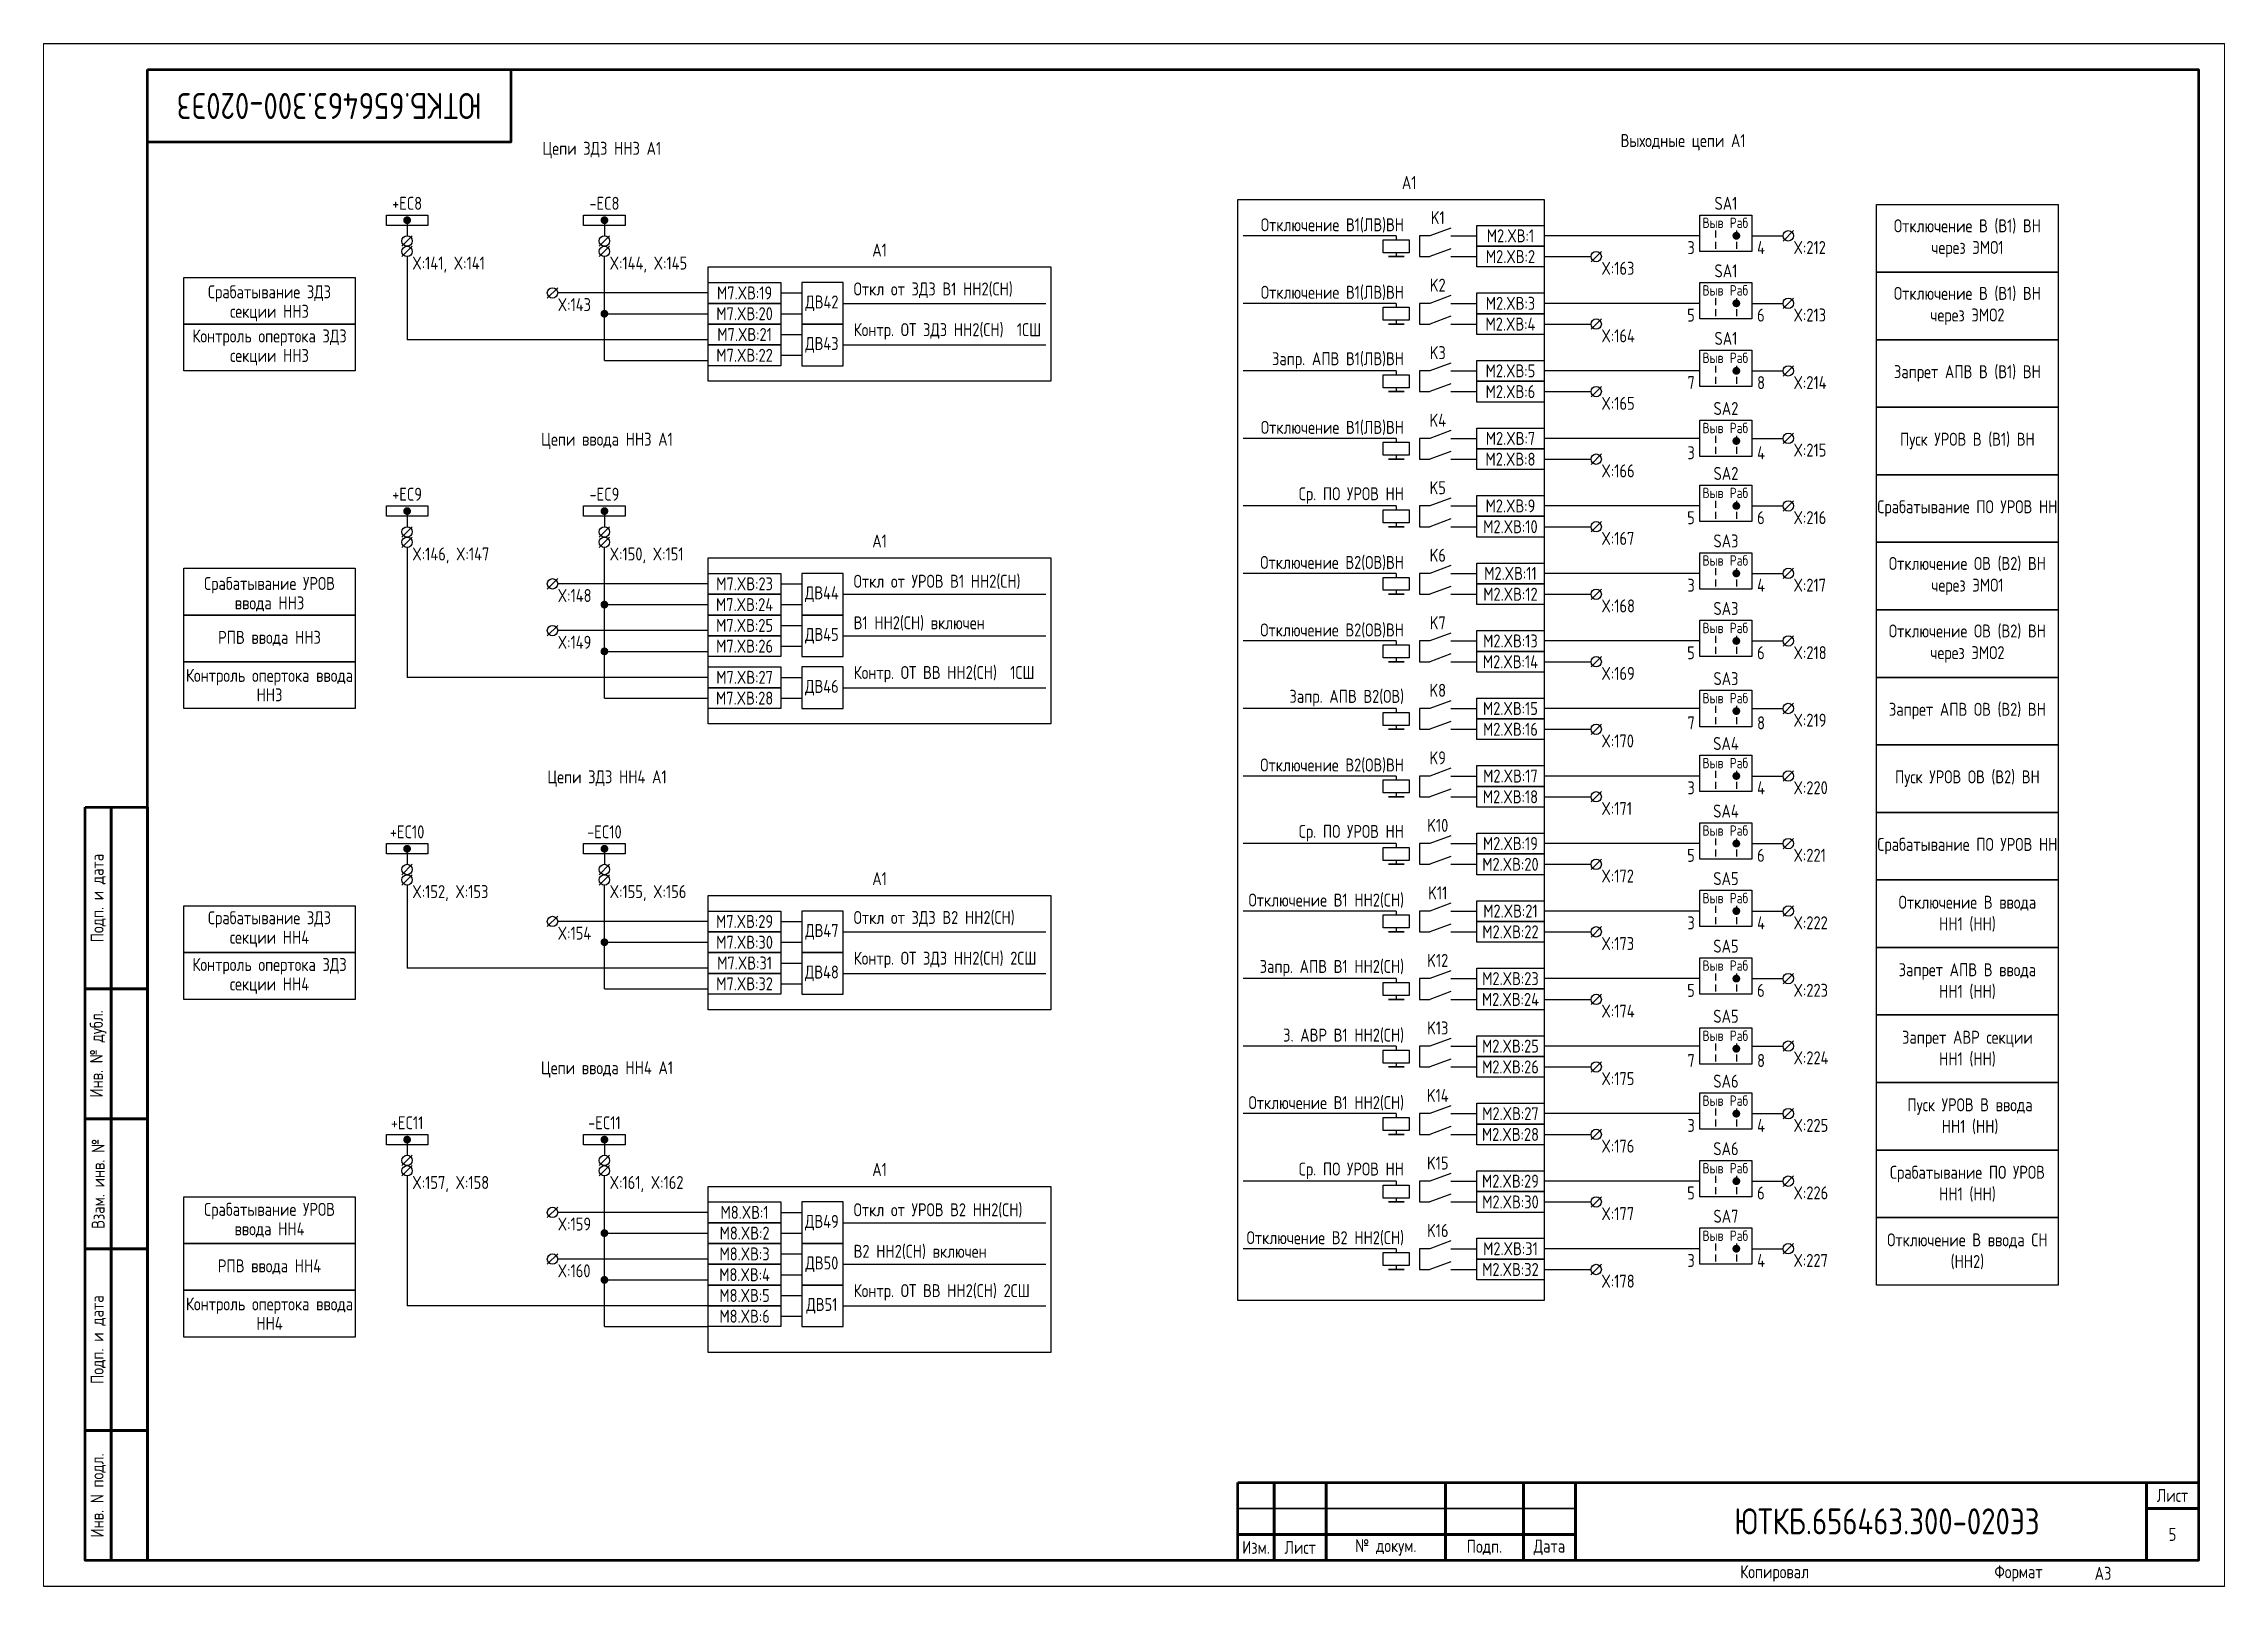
# Paper-space layout 'Лист5' of a CAD drawing. Header units: millimetres, sheet in inches. Extents: x 124.9 to 148.5, y 96.7 to 113.3.
# The model-space entities are those that its viewports show. They can reach past a viewport. Long polylines and large blocks are cut down to what shows.
import ezdxf

# ---------------------------------------------------------------- set-up
doc = ezdxf.new("R2010")
doc.units = ezdxf.units.MM
doc.styles.add('Gost_type_A', font='GOST_A.TTF')

psp = doc.layouts.new('Лист5')

msp = doc.modelspace()

# ---------------------------------------------------------------- texts
at = {"insert": (1735, 285), "char_height": 5, "width": 70, "attachment_point": 5, "rotation": 180, "style": 'Gost_type_A'}
msp.add_mtext('ЮТКБ.656463.300-020Э3', dxfattribs=at)
at = {"lineweight": 25, "insert": (1787.5, 276.5), "char_height": 2.5, "width": 145, "attachment_point": 5, "line_spacing_factor": 0.9, "style": 'Gost_type_A'}
msp.add_mtext('Цепи ЗДЗ НН3 А1', dxfattribs=at)
at = {"char_height": 2.5, "line_spacing_factor": 0.9, "style": 'Gost_type_A'}
for s, insert, width, attachment_point in [('Выходные цепи А1', (1995.75, 278), 197.5, 5), ('A1', (1943, 269), 66, 8), ('A1', (1841, 256), 66, 8), ('X:212', (2017.01, 259), 8, 1), ('X:141, X:141', (1751, 256), 16, 1), ('X:144, X:145', (1789, 256), 16, 1), ('X:163', (1980.01, 255), 8, 1), ('Срабатывание ЗДЗ секции НН3', (1723.5, 247), 33, 5), ('X:143', (1779, 248), 8, 1), ('X:213', (2017.01, 246), 8, 1), ('Контроль опертока ЗДЗ секции НН3', (1723.5, 238.5), 33, 5), ('X:164', (1980.01, 242), 8, 1), ('X:214', (2017.01, 233), 8, 1), ('X:165', (1980.01, 229), 8, 1), ('Цепи ввода НН3 А1', (1788.5, 220.5), 145, 5), ('X:215', (2017.01, 220), 8, 1), ('X:166', (1980.01, 216), 8, 1), ('X:216', (2017.01, 207), 8, 1), ('A1', (1841, 200), 66, 8), ('X:167', (1980.01, 203), 8, 1), ('X:146, X:147', (1751, 200), 16, 1), ('X:150, X:151', (1789, 200), 16, 1), ('Срабатывание УРОВ ввода НН3', (1723.5, 191), 33, 5), ('X:217', (2017.01, 194), 8, 1), ('X:148', (1779, 192), 8, 1), ('X:168', (1980.01, 190), 8, 1), ('РПВ ввода НН3', (1723.5, 182.5), 33, 5), ('X:149', (1779, 183), 8, 1), ('X:218', (2017.01, 181), 8, 1), ('Контроль опертока ввода НН3', (1723.5, 173.5), 33, 5), ('X:169', (1980.01, 177), 8, 1), ('X:219', (2017.01, 168), 8, 1), ('X:170', (1980.01, 164), 8, 1), ('Цепи ЗДЗ НН4 А1', (1788.5, 155.5), 145, 5), ('X:220', (2017.01, 155), 8, 1), ('X:171', (1980.01, 151), 8, 1), ('X:221', (2017.01, 142), 8, 1), ('X:152, X:153', (1751, 135), 16, 1), ('X:155, X:156', (1789, 135), 16, 1), ('A1', (1841, 135), 66, 8), ('X:172', (1980.01, 138), 8, 1), ('Срабатывание ЗДЗ секции НН4', (1723.5, 126.5), 33, 5), ('X:154', (1779, 127), 8, 1), ('X:222', (2017.01, 129), 8, 1), ('X:173', (1980.01, 125), 8, 1), ('Контроль опертока ЗДЗ секции НН4', (1723.5, 117.5), 33, 5), ('X:223', (2017.01, 116), 8, 1), ('X:174', (1980.01, 112), 8, 1), ('Цепи ввода НН4 А1', (1788.5, 99.5), 145, 5), ('X:224', (2017.01, 103), 8, 1), ('X:175', (1980.01, 99), 8, 1), ('X:225', (2017.01, 90), 8, 1), ('X:176', (1980.01, 86), 8, 1), ('A1', (1841, 79), 66, 8), ('X:157, X:158', (1751, 79), 16, 1), ('X:161, X:162', (1789, 79), 16, 1), ('X:226', (2017.01, 77), 8, 1), ('Срабатывание УРОВ ввода НН4', (1723.5, 70.5), 33, 5), ('X:177', (1980.01, 73), 8, 1), ('X:159', (1779, 71), 8, 1), ('X:227', (2017, 64), 8, 1), ('РПВ ввода НН4', (1723.5, 61.5), 33, 5), ('X:160', (1779, 62), 8, 1), ('X:178', (1980, 60), 8, 1), ('Контроль опертока ввода НН4', (1723.5, 52.5), 33, 5)]:
    msp.add_mtext(s, dxfattribs=dict(at, insert=insert, width=width, attachment_point=attachment_point))
at = {"style": 'Gost_type_A'}
for s, insert, char_height, width, attachment_point in [('+EC8', (1750, 265), 2.5, 10, 8), ('-EC8', (1788, 265), 2.5, 10, 8), ('K1', (1948.5, 263.5), 2.5, 5, 5), ('SA1', (2004, 265), 2.5, 10, 8), ('Отключение В1(ЛВ)ВН', (1942, 262), 2.5, 31.0015, 6), ('M2.XВ:1', (1962.5, 260), 2.5, 13, 5), ('Выв', (2001.5, 262.5), 2, 5, 5), ('Раб', (2006.5, 262.5), 2, 5, 5), ('Отключение В (В1) ВН\\Pчерез ЭМО1', (2050.5, 259.5), 2.5, 34.9988, 5), ('M2.XВ:2', (1962.5, 256), 2.5, 13, 5), ('3', (1998, 258.98), 2.5, 5, 3), ('4', (2010, 258.98), 2.5, 5, 1), ('SA1', (2004, 252), 2.5, 10, 8), ('M7.XВ:19', (1815, 249), 2.5, 14, 5), ('ДВ42', (1829.88, 247), 2.5, 7.7588, 5), ('Откл от ЗДЗ В1 НН2(СН)', (1836, 248), 2.5, 31.6806, 7), ('Отключение В1(ЛВ)ВН', (1942, 249), 2.5, 31.0015, 6), ('K2', (1948.5, 250.5), 2.5, 5, 5), ('M2.XВ:3', (1962.5, 247), 2.5, 13, 5), ('Выв', (2001.5, 249.5), 2, 5, 5), ('Раб', (2006.5, 249.5), 2, 5, 5), ('Отключение В (В1) ВН\\Pчерез ЭМО2', (2050.5, 246.5), 2.5, 34.9988, 5), ('M7.XВ:20', (1815, 245), 2.5, 14, 5), ('M2.XВ:4', (1962.5, 243), 2.5, 13, 5), ('5', (1998, 245.98), 2.5, 5, 3), ('6', (2010, 245.98), 2.5, 5, 1), ('M7.XВ:21', (1815, 241), 2.5, 14, 5), ('ДВ43', (1829.88, 239), 2.5, 7.7588, 5), ('Контр. ОТ ЗДЗ НН2(СН)  1СШ', (1836, 240), 2.5, 37.6302, 7), ('SA1', (2004, 239), 2.5, 10, 8), ('M7.XВ:22', (1815, 237), 2.5, 14, 5), ('Запр. АПВ В1(ЛВ)ВН', (1942, 236), 2.5, 31.0015, 6), ('K3', (1948.5, 237.5), 2.5, 5, 5), ('M2.XВ:5', (1962.5, 234), 2.5, 13, 5), ('Выв', (2001.5, 236.5), 2, 5, 5), ('Раб', (2006.5, 236.5), 2, 5, 5), ('Запрет АПВ В (В1) ВН', (2050.5, 233.5), 2.5, 34.9988, 5), ('M2.XВ:6', (1962.5, 230), 2.5, 13, 5), ('7', (1998, 232.98), 2.5, 5, 3), ('8', (2010, 232.98), 2.5, 5, 1), ('SA2', (2004, 225.5), 2.5, 10, 8), ('    Отключение В1(ЛВ)ВН', (1942, 223), 2.5, 31.0015, 6), ('K4', (1948.5, 224.5), 2.5, 5, 5), ('Выв', (2001.5, 223), 2, 5, 5), ('Раб', (2006.5, 223), 2, 5, 5), ('M2.XВ:7', (1962.5, 221), 2.5, 13, 5), ('3', (1998, 219.48), 2.5, 5, 3), ('4', (2010, 219.48), 2.5, 5, 1), ('Пуск УРОВ В (В1) ВН', (2050.5, 220.5), 2.5, 34.9988, 5), ('M2.XВ:8', (1962.5, 217), 2.5, 13, 5), ('SA2', (2004, 213), 2.5, 10, 8), ('+EC9', (1750, 209), 2.5, 10, 8), ('-EC9', (1788, 209), 2.5, 10, 8), ('  Ср. ПО УРОВ НН', (1942, 210), 2.5, 31.0015, 6), ('K5', (1948.5, 211.5), 2.5, 5, 5), ('Выв', (2001.5, 210.5), 2, 5, 5), ('Раб', (2006.5, 210.5), 2, 5, 5), ('M2.XВ:9', (1962.5, 208), 2.5, 13, 5), ('5', (1998, 206.98), 2.5, 5, 3), ('6', (2010, 206.98), 2.5, 5, 1), ('\\pxsm1;{\\C0;Срабатывание ПО УРОВ НН}', (2050.5, 207.5), 2.5, 34.9988, 5), ('M2.XВ:10', (1962.5, 204), 2.5, 13, 5), ('SA3', (2004, 200), 2.5, 10, 8), ('Отключение В2(ОВ)ВН    ', (1942, 197), 2.5, 31.0015, 6), ('K6', (1948.5, 198.5), 2.5, 5, 5), ('Выв', (2001.5, 197.5), 2, 5, 5), ('Раб', (2006.5, 197.5), 2, 5, 5), ('Отключение ОВ (В2) ВН\\Pчерез ЭМО1', (2050.5, 194.5), 2.5, 34.9988, 5), ('M7.XВ:23', (1815, 193), 2.5, 14, 5), ('Откл от УРОВ В1 НН2(СН)', (1836, 192), 2.5, 32.7383, 7), ('M2.XВ:11', (1962.5, 195), 2.5, 13, 5), ('3', (1998, 193.98), 2.5, 5, 3), ('4', (2010, 193.98), 2.5, 5, 1), ('M7.XВ:24', (1815, 189), 2.5, 14, 5), ('ДВ44', (1829.88, 191), 2.5, 7.7588, 5), ('M2.XВ:12', (1962.5, 191), 2.5, 13, 5), ('SA3', (2004, 187), 2.5, 10, 8), ('M7.XВ:25', (1815, 185), 2.5, 14, 5), ('В1 НН2(СН) включен', (1836, 184), 2.5, 27.8465, 7), ('Отключение В2(ОВ)ВН', (1942, 184), 2.5, 31.0015, 6), ('K7', (1948.5, 185.5), 2.5, 5, 5), ('Выв', (2001.5, 184.5), 2, 5, 5), ('Раб', (2006.5, 184.5), 2, 5, 5), ('Отключение ОВ (В2) ВН\\Pчерез ЭМО2', (2050.5, 181.5), 2.5, 34.9988, 5), ('M7.XВ:26', (1815, 181), 2.5, 14, 5), ('ДВ45', (1829.88, 183), 2.5, 7.7588, 5), ('M2.XВ:13', (1962.5, 182), 2.5, 13, 5), ('5', (1998, 180.98), 2.5, 5, 3), ('6', (2010, 180.98), 2.5, 5, 1), ('Контр. ОТ ВВ НН2(СН)  1СШ', (1836, 174), 2.5, 33.6829, 7), ('M2.XВ:14', (1962.5, 178), 2.5, 13, 5), ('M7.XВ:28', (1815, 171), 2.5, 14, 5), ('M7.XВ:27', (1815, 175), 2.5, 14, 5), ('ДВ46', (1829.88, 173), 2.5, 7.7588, 5), ('Запр. АПВ В2(ОВ)', (1942, 171), 2.5, 31.0015, 6), ('K8', (1948.5, 172.5), 2.5, 5, 5), ('SA3', (2004, 173.5), 2.5, 10, 8), ('M2.XВ:15', (1962.5, 169), 2.5, 13, 5), ('Выв', (2001.5, 171), 2, 5, 5), ('Раб', (2006.5, 171), 2, 5, 5), ('Запрет АПВ ОВ (В2) ВН', (2050.5, 168.5), 2.5, 34.9988, 5), ('M2.XВ:16', (1962.5, 165), 2.5, 13, 5), ('7', (1998, 167.48), 2.5, 5, 3), ('8', (2010, 167.48), 2.5, 5, 1), (' Отключение В2(ОВ)ВН', (1942, 158), 2.5, 31.0015, 6), ('K9', (1948.5, 159.5), 2.5, 5, 5), ('SA4', (2004, 161), 2.5, 10, 8), ('M2.XВ:17', (1962.5, 156), 2.5, 13, 5), ('Выв', (2001.5, 158.5), 2, 5, 5), ('Раб', (2006.5, 158.5), 2, 5, 5), ('Пуск УРОВ ОВ (В2) ВН', (2050.5, 155.5), 2.5, 34.9988, 5), ('M2.XВ:18', (1962.5, 152), 2.5, 13, 5), ('3', (1998, 154.98), 2.5, 5, 3), ('4', (2010, 154.98), 2.5, 5, 1), ('K10', (1948.5, 146.5), 2.5, 5, 5), ('SA4', (2004, 148), 2.5, 10, 8), ('+EC10', (1750, 144), 2.5, 10, 8), ('-EC10', (1788, 144), 2.5, 10, 8), (' Ср. ПО УРОВ НН', (1942, 145), 2.5, 31.0015, 6), ('M2.XВ:19', (1962.5, 143), 2.5, 13, 5), ('Выв', (2001.5, 145.5), 2, 5, 5), ('Раб', (2006.5, 145.5), 2, 5, 5), ('\\pxsm1;{\\C0;Срабатывание ПО УРОВ НН}', (2050.5, 142.5), 2.5, 34.9988, 5), ('M2.XВ:20', (1962.5, 139), 2.5, 13, 5), ('5', (1998, 141.98), 2.5, 5, 3), ('6', (2010, 141.98), 2.5, 5, 1), ('K11', (1948.5, 133.5), 2.5, 5, 5), ('SA5', (2004, 135), 2.5, 10, 8), ('Откл от ЗДЗ В2 НН2(СН)', (1836, 127), 2.5, 35.54, 7), ('Отключение В1 НН2(СН)', (1942, 132), 2.5, 31.0015, 6), ('M2.XВ:21', (1962.5, 130), 2.5, 13, 5), ('Выв', (2001.5, 132.5), 2, 5, 5), ('Раб', (2006.5, 132.5), 2, 5, 5), ('Отключение В ввода \\PНН1 (НН)', (2050.5, 129.5), 2.5, 34.9988, 5), ('M7.XВ:29', (1815, 128), 2.5, 14, 5), ('ДВ47', (1829.88, 126), 2.5, 7.7588, 5), ('M2.XВ:22', (1962.5, 126), 2.5, 13, 5), ('3', (1998, 128.98), 2.5, 5, 3), ('4', (2010, 128.98), 2.5, 5, 1), ('M7.XВ:30', (1815, 124), 2.5, 14, 5), ('Контр. ОТ ЗДЗ НН2(СН) 2СШ', (1836, 119), 2.5, 35.4073, 7), ('SA5', (2004, 122), 2.5, 10, 8), ('M7.XВ:31', (1815, 120), 2.5, 14, 5), ('ДВ48', (1829.88, 118), 2.5, 7.7588, 5), (' Запр. АПВ В1 НН2(СН)', (1942, 119), 2.5, 31.0015, 6), ('K12', (1948.5, 120.5), 2.5, 5, 5), ('M2.XВ:23', (1962.5, 117), 2.5, 13, 5), ('Выв', (2001.5, 119.5), 2, 5, 5), ('Раб', (2006.5, 119.5), 2, 5, 5), ('{\\C0;Запрет АПВ }В ввода \\PНН1 (НН)', (2050.5, 116.5), 2.5, 34.9988, 5), ('M7.XВ:32', (1815, 116), 2.5, 14, 5), ('M2.XВ:24', (1962.5, 113), 2.5, 13, 5), ('5', (1998, 115.98), 2.5, 5, 3), ('6', (2010, 115.98), 2.5, 5, 1), ('SA5', (2004, 108.5), 2.5, 10, 8), (' З. АВР В1 НН2(СН)', (1942, 106), 2.5, 31.0015, 6), ('K13', (1948.5, 107.5), 2.5, 5, 5), ('M2.XВ:25', (1962.5, 104), 2.5, 13, 5), ('Выв', (2001.5, 106), 2, 5, 5), ('Раб', (2006.5, 106), 2, 5, 5), ('{\\C0;Запрет АВР }секции \\PНН1 (НН)', (2050.5, 103.5), 2.5, 34.9988, 5), ('M2.XВ:26', (1962.5, 100), 2.5, 13, 5), ('7', (1998, 102.48), 2.5, 5, 3), ('8', (2010, 102.48), 2.5, 5, 1), ('SA6', (2004, 96), 2.5, 10, 8), ('Отключение В1 НН2(СН)', (1942, 93), 2.5, 31.0015, 6), ('K14', (1948.5, 94.5), 2.5, 5, 5), ('Выв', (2001.5, 93.5), 2, 5, 5), ('Раб', (2006.5, 93.5), 2, 5, 5), ('{\\C0;Пуск УРОВ }В ввода \\PНН1 (НН)', (2051, 90.5), 2.5, 35.9988, 5), ('+EC11', (1750, 88), 2.5, 10, 8), ('-EC11', (1788, 88), 2.5, 10, 8), ('M2.XВ:28', (1962.5, 87), 2.5, 13, 5), ('M2.XВ:27', (1962.5, 91), 2.5, 13, 5), ('3', (1998, 89.98), 2.5, 5, 3), ('4', (2010, 89.98), 2.5, 5, 1), ('SA6', (2004, 83), 2.5, 10, 8), ('Ср. ПО УРОВ НН', (1942, 80), 2.5, 31.0015, 6), ('K15', (1948.5, 81.5), 2.5, 5, 5), ('Выв', (2001.5, 80.5), 2, 5, 5), ('Раб', (2006.5, 80.5), 2, 5, 5), ('\\pxsm1;{\\C0;Срабатывание ПО УРОВ \\PНН1 (НН)}', (2050.5, 77.5), 2.5, 34.9988, 5), ('M2.XВ:29', (1962.5, 78), 2.5, 13, 5), ('5', (1998, 76.98), 2.5, 5, 3), ('6', (2010, 76.98), 2.5, 5, 1), ('M8.XВ:1', (1815, 72), 2.5, 14, 5), ('ДВ49', (1829.88, 70), 2.5, 7.7588, 5), ('{\\C256;Откл от УРОВ В2 НН2(СН)}', (1836, 71), 2.5, 34.1666, 7), ('M2.XВ:30', (1962.5, 74), 2.5, 13, 5), ('SA7', (2004, 70), 2.5, 10, 8), ('M8.XВ:2', (1815, 68), 2.5, 14, 5), ('   Отключение В2 НН2(СН)', (1942, 67), 2.5, 34.1671, 6), ('K16', (1948.5, 68.5), 2.5, 5, 5), ('Выв', (2001.5, 67.5), 2, 5, 5), ('Раб', (2006.5, 67.5), 2, 5, 5), ('Отключение В ввода СН (НН2)', (2050.5, 64.5), 2.5, 34.9988, 5), ('M8.XВ:3', (1815, 64), 2.5, 14, 5), ('ДВ50', (1829.88, 62), 2.5, 7.7588, 5), ('В2 НН2(СН) включен', (1836, 63), 2.5, 44.8565, 7), ('M2.XВ:31', (1962.5, 65), 2.5, 13, 5), ('3', (1998, 63.98), 2.5, 5, 3), ('4', (2010, 63.98), 2.5, 5, 1), ('M8.XВ:4', (1815, 60), 2.5, 14, 5), ('M2.XВ:32', (1962.5, 61), 2.5, 13, 5), ('M8.XВ:5', (1815, 56), 2.5, 14, 5), ('ДВ51', (1829.88, 54), 2.5, 7.7588, 5), ('Контр. ОТ ВВ НН2(СН) 2СШ', (1836, 55), 2.5, 34.989, 7), ('M8.XВ:6', (1815, 52), 2.5, 14, 5), ('ЮТКБ.656463.300-020Э3', (2035, 12.5), 5, 120, 5), ('5', (2090, 10), 2.5, 10, 5), ('A3', (2075, 2.5), 2.5, 20, 4)]:
    msp.add_mtext(s, dxfattribs=dict(at, insert=insert, char_height=char_height, width=width, attachment_point=attachment_point))

# ---------------------------------------------------------------- blocks, each defined once
blk = doc.blocks.new('POINT')
at = {"const_width": 0.75}
blk.add_lwpolyline([(-0.375, 0, 1), (0.375, 0, 1)], format="xyb", close=True, dxfattribs=at)
blk = doc.blocks.new('Переключатель_положение')
for p, q in [((2, 1), (2, -0.34)), ((2, -1.14), (2, -2.49))]:
    blk.add_line(p, q)
blk = doc.blocks.new('Штамп угловой верхний')
at = {"lineweight": 50}
blk.add_lwpolyline([(0, 0), (70, 0), (70, -14), (0, -14)], close=True, dxfattribs=at)
blk = doc.blocks.new('Формат_А3')
blk.add_lwpolyline([(-420, 297), (0, 297), (0, 0), (-420, 0)], close=True)
at = {"lineweight": 50}
blk.add_lwpolyline([(-400, 292), (-5, 292), (-5, 5), (-400, 5)], close=True, dxfattribs=at)
blk = doc.blocks.new('Штамп левый нижний')
at = {"lineweight": 50}
for points in [[(-12, 145), (-7, 145), (-7, 110), (-12, 110)], [(-7, 145), (0, 145), (0, 110), (-7, 110)], [(-12, 110), (-7, 110), (-7, 85), (-12, 85)], [(-7, 110), (0, 110), (0, 85), (-7, 85)], [(-12, 85), (-7, 85), (-7, 60), (-12, 60)], [(-7, 85), (0, 85), (0, 60), (-7, 60)], [(-12, 60), (-7, 60), (-7, 25), (-12, 25)], [(-7, 60), (0, 60), (0, 25), (-7, 25)], [(-12, 25), (-7, 25), (-7, 0), (-12, 0)], [(-7, 25), (0, 25), (0, 0), (-7, 0)]]:
    blk.add_lwpolyline(points, close=True, dxfattribs=at)
at = {"char_height": 2.5, "attachment_point": 5, "rotation": 90, "style": 'Gost_type_A'}
for s, insert, width in [('Подп. и дата', (-9.5, 127.5), 35), ('Инв. № дубл.', (-9.5, 97.5), 25), ('Взам. инв. №', (-9.5, 72.5), 25), ('Подп. и дата', (-9.5, 42.5), 35), ('Инв. N подл.', (-9.5, 12.5), 25)]:
    blk.add_mtext(s, dxfattribs=dict(at, insert=insert, width=width))
blk = doc.blocks.new('Штамп малый нижний')
at = {"lineweight": 50}
for points in [[(-185, 15), (-178, 15), (-178, 5), (-185, 5)], [(-178, 15), (-168, 15), (-168, 5), (-178, 5)], [(-168, 15), (-145, 15), (-145, 5), (-168, 5)], [(-145, 15), (-130, 15), (-130, 5), (-145, 5)], [(-130, 15), (-120, 15), (-120, 5), (-130, 5)], [(-120, 15), (-10, 15), (-10, 0), (-120, 0)], [(-10, 15), (0, 15), (0, 10), (-10, 10)], [(-10, 10), (0, 10), (0, 0), (-10, 0)], [(-185, 5), (-178, 5), (-178, 0), (-185, 0)], [(-178, 5), (-168, 5), (-168, 0), (-178, 0)], [(-168, 5), (-145, 5), (-145, 0), (-168, 0)], [(-145, 5), (-130, 5), (-130, 0), (-145, 0)], [(-130, 5), (-120, 5), (-120, 0), (-130, 0)]]:
    blk.add_lwpolyline(points, close=True, dxfattribs=at)
for points in [[(-185, 15), (-178, 15), (-178, 10), (-185, 10)], [(-178, 15), (-168, 15), (-168, 10), (-178, 10)], [(-168, 15), (-145, 15), (-145, 10), (-168, 10)], [(-145, 15), (-130, 15), (-130, 10), (-145, 10)], [(-130, 15), (-120, 15), (-120, 10), (-130, 10)], [(-185, 10), (-178, 10), (-178, 5), (-185, 5)], [(-178, 10), (-168, 10), (-168, 5), (-178, 5)], [(-168, 10), (-145, 10), (-145, 5), (-168, 5)], [(-145, 10), (-130, 10), (-130, 5), (-145, 5)], [(-130, 10), (-120, 10), (-120, 5), (-130, 5)]]:
    blk.add_lwpolyline(points, close=True)
at = {"char_height": 2.5, "style": 'Gost_type_A'}
for s, insert, width, attachment_point in [('Лист', (-5, 12.5), 10, 5), ('Изм.', (-181.5, 2.5), 7, 5), ('Лист', (-173, 2.5), 10, 5), ('№ докум.', (-156.5, 2.5), 23, 5), ('Подп.', (-137.5, 2.5), 15, 5), ('Дата', (-125, 2.5), 10, 5), ('Копировал', (-75, -2.53), 13.1202, 6), ('Формат', (-30, -2.53), 13.1202, 6)]:
    blk.add_mtext(s, dxfattribs=dict(at, insert=insert, width=width, attachment_point=attachment_point))
blk = doc.blocks.new('Шинка')
blk.add_lwpolyline([(-4, 1), (4, 1), (4, -1), (-4, -1)], close=True)
blk.add_blockref('POINT', (0, 0))

# ---------------------------------------------------------------- linework, layer by layer
for p, q in [((1750, 263), (1750, 260)), ((1788, 263), (1788, 260)), ((2017.01, 261), (2015.01, 259)), ((1751, 260), (1749, 258)), ((1751, 258), (1749, 256)), ((1789, 260), (1787, 258)), ((1789, 258), (1787, 256)), ((1940.5, 260), (1911, 260)), ((1940.5, 260), (1940.5, 259.25)), ((1940.5, 256.75), (1940.5, 256)), ((1999, 260), (1969, 260)), ((1980.01, 257), (1978.01, 255)), ((1750, 256), (1750, 240)), ((1788, 236), (1788, 256)), ((1969, 256), (1978, 256)), ((1779, 250), (1777, 248)), ((1808, 249), (1779, 249)), ((1822, 249), (1826, 249)), ((2017.01, 248), (2015.01, 246)), ((1788, 245), (1808, 245)), ((1822, 245), (1826, 245)), ((1834, 247), (1873, 247)), ((1940.5, 247), (1911, 247)), ((1940.5, 247), (1940.5, 246.25)), ((1940.5, 243.75), (1940.5, 243)), ((1999, 247), (1969, 247)), ((1980.01, 244), (1978.01, 242)), ((1808, 240), (1750, 240)), ((1822, 241), (1826, 241)), ((1969, 243), (1978, 243)), ((1788, 236), (1808, 236)), ((1822, 237), (1826, 237)), ((1834, 239), (1873, 239)), ((1940.5, 234), (1911, 234)), ((1940.5, 234), (1940.5, 233.25)), ((1999, 234), (1969, 234)), ((1980.01, 231), (1978.01, 229)), ((2017.01, 235), (2015.01, 233)), ((1940.5, 230.75), (1940.5, 230)), ((1969, 230), (1978, 230)), ((1940.5, 221), (1911, 221)), ((1940.5, 221), (1940.5, 220.25)), ((1999, 221), (1969, 221)), ((2017.01, 222), (2015.01, 220)), ((1940.5, 217.75), (1940.5, 217)), ((1969, 217), (1978, 217)), ((1980.01, 218), (1978.01, 216)), ((1750, 207), (1750, 204)), ((1788, 207), (1788, 204)), ((1940.5, 208), (1911, 208)), ((1940.5, 208), (1940.5, 207.25)), ((1999, 208), (1969, 208)), ((2017.01, 209), (2015.01, 207)), ((1751, 204), (1749, 202)), ((1751, 202), (1749, 200)), ((1789, 204), (1787, 202)), ((1789, 202), (1787, 200)), ((1940.5, 204.75), (1940.5, 204)), ((1969, 204), (1978, 204)), ((1980.01, 205), (1978.01, 203)), ((1750, 200), (1750, 175)), ((1788, 171), (1788, 200)), ((1779, 194), (1777, 192)), ((1940.5, 195), (1911, 195)), ((1940.5, 195), (1940.5, 194.25)), ((1999, 195), (1969, 195)), ((2017.01, 196), (2015.01, 194)), ((1808, 193), (1779, 193)), ((1788, 189), (1808, 189)), ((1822, 193), (1826, 193)), ((1822, 189), (1826, 189)), ((1834, 191), (1873, 191)), ((1940.5, 191.75), (1940.5, 191)), ((1969, 191), (1978, 191)), ((1980.01, 192), (1978.01, 190)), ((1779, 185), (1777, 183)), ((1822, 185), (1826, 185)), ((1808, 184), (1779, 184)), ((1822, 181), (1826, 181)), ((1834, 183), (1873, 183)), ((1940.5, 182), (1911, 182)), ((1940.5, 182), (1940.5, 181.25)), ((1999, 182), (1969, 182)), ((2017.01, 183), (2015.01, 181)), ((1788, 180), (1808, 180)), ((1940.5, 178.75), (1940.5, 178)), ((1969, 178), (1978, 178)), ((1980.01, 179), (1978.01, 177)), ((1808, 175), (1750, 175)), ((1822, 175), (1826, 175)), ((1834, 173), (1873, 173)), ((1788, 171), (1808, 171)), ((1822, 171), (1826, 171)), ((1940.5, 169), (1911, 169)), ((1940.5, 169), (1940.5, 168.25)), ((1999, 169), (1969, 169)), ((2017.01, 170), (2015.01, 168)), ((1940.5, 165.75), (1940.5, 165)), ((1969, 165), (1978, 165)), ((1980.01, 166), (1978.01, 164)), ((1940.5, 156), (1911, 156)), ((1940.5, 156), (1940.5, 155.25)), ((1999, 156), (1969, 156)), ((2017.01, 157), (2015.01, 155)), ((1940.5, 152.75), (1940.5, 152)), ((1969, 152), (1978, 152)), ((1980.01, 153), (1978.01, 151)), ((1940.5, 143), (1911, 143)), ((1940.5, 143), (1940.5, 142.25)), ((1999, 143), (1969, 143)), ((2017.01, 144), (2015.01, 142)), ((1751, 139), (1749, 137)), ((1750, 142), (1750, 139)), ((1789, 139), (1787, 137)), ((1788, 142), (1788, 139)), ((1940.5, 139.75), (1940.5, 139)), ((1969, 139), (1978, 139)), ((1980.01, 140), (1978.01, 138)), ((1751, 137), (1749, 135)), ((1750, 135), (1750, 119)), ((1789, 137), (1787, 135)), ((1788, 115), (1788, 135)), ((2017.01, 131), (2015.01, 129)), ((1779, 129), (1777, 127)), ((1808, 128), (1779, 128)), ((1822, 128), (1826, 128)), ((1834, 126), (1873, 126)), ((1940.5, 130), (1911, 130)), ((1940.5, 130), (1940.5, 129.25)), ((1940.5, 126.75), (1940.5, 126)), ((1999, 130), (1969, 130)), ((1969, 126), (1978, 126)), ((1980.01, 127), (1978.01, 125)), ((1788, 124), (1808, 124)), ((1822, 124), (1826, 124)), ((1808, 119), (1750, 119)), ((1822, 120), (1826, 120)), ((1834, 118), (1873, 118)), ((2017.01, 118), (2015.01, 116)), ((1788, 115), (1808, 115)), ((1822, 116), (1826, 116)), ((1940.5, 117), (1911, 117)), ((1940.5, 117), (1940.5, 116.25)), ((1940.5, 113.75), (1940.5, 113)), ((1999, 117), (1969, 117)), ((1980.01, 114), (1978.01, 112)), ((1969, 113), (1978, 113)), ((2017.01, 105), (2015.01, 103)), ((1940.5, 104), (1911, 104)), ((1940.5, 104), (1940.5, 103.25)), ((1999, 104), (1969, 104)), ((1980.01, 101), (1978.01, 99)), ((1940.5, 100.75), (1940.5, 100)), ((1969, 100), (1978, 100)), ((1940.5, 91), (1911, 91)), ((1940.5, 91), (1940.5, 90.25)), ((1999, 91), (1969, 91)), ((2017.01, 92), (2015.01, 90)), ((1750, 86), (1750, 83)), ((1788, 86), (1788, 83)), ((1940.5, 87.75), (1940.5, 87)), ((1969, 87), (1978, 87)), ((1980.01, 88), (1978.01, 86)), ((1751, 83), (1749, 81)), ((1751, 81), (1749, 79)), ((1789, 83), (1787, 81)), ((1789, 81), (1787, 79)), ((1750, 79), (1750, 54)), ((1788, 50), (1788, 79)), ((1940.5, 78), (1911, 78)), ((1940.5, 78), (1940.5, 77.25)), ((1999, 78), (1969, 78)), ((2017.01, 79), (2015.01, 77)), ((1779, 73), (1777, 71)), ((1808, 72), (1779, 72)), ((1822, 72), (1826, 72)), ((1940.5, 74.75), (1940.5, 74)), ((1969, 74), (1978, 74)), ((1980.01, 75), (1978.01, 73)), ((1788, 68), (1808, 68)), ((1822, 68), (1826, 68)), ((1834, 70), (1873, 70)), ((1779, 64), (1777, 62)), ((1808, 63), (1779, 63)), ((1822, 64), (1826, 64)), ((1940.5, 65), (1911, 65)), ((1940.5, 65), (1940.5, 64.25)), ((1999, 65), (1969, 65)), ((2017, 66), (2015, 64)), ((1788, 59), (1808, 59)), ((1822, 60), (1826, 60)), ((1834, 62), (1873, 62)), ((1940.5, 61.75), (1940.5, 61)), ((1969, 61), (1978, 61)), ((1980, 62), (1978, 60)), ((1822, 56), (1826, 56)), ((1808, 54), (1750, 54)), ((1822, 52), (1826, 52)), ((1834, 54), (1873, 54)), ((1788, 50), (1808, 50))]:
    msp.add_line(p, q)
at = {"ltscale": 4.32}
for p, q in [((1951, 261.5), (1947, 260)), ((1951, 257.5), (1947, 256)), ((1951, 248.5), (1947, 247)), ((1951, 244.5), (1947, 243)), ((1951, 235.5), (1947, 234)), ((1951, 231.5), (1947, 230)), ((1951, 222.5), (1947, 221)), ((1951, 218.5), (1947, 217)), ((1951, 209.5), (1947, 208)), ((1951, 205.5), (1947, 204)), ((1951, 196.5), (1947, 195)), ((1951, 192.5), (1947, 191)), ((1951, 183.5), (1947, 182)), ((1951, 179.5), (1947, 178)), ((1951, 170.5), (1947, 169)), ((1951, 166.5), (1947, 165)), ((1951, 157.5), (1947, 156)), ((1951, 153.5), (1947, 152)), ((1951, 144.5), (1947, 143)), ((1951, 140.5), (1947, 139)), ((1951, 131.5), (1947, 130)), ((1951, 127.5), (1947, 126)), ((1951, 118.5), (1947, 117)), ((1951, 114.5), (1947, 113)), ((1951, 105.5), (1947, 104)), ((1951, 101.5), (1947, 100)), ((1951, 92.5), (1947, 91)), ((1951, 88.5), (1947, 87)), ((1951, 79.5), (1947, 78)), ((1951, 75.5), (1947, 74)), ((1951, 66.5), (1947, 65)), ((1951, 62.5), (1947, 61))]:
    msp.add_line(p, q, dxfattribs=at)
at = {"ltscale": 1.08}
for p, q in [((1947, 260), (1945, 260)), ((1945, 260), (1945, 256)), ((1951, 260), (1956, 260)), ((1945, 256), (1947, 256)), ((1951, 256), (1956, 256)), ((1947, 247), (1945, 247)), ((1945, 247), (1945, 243)), ((1951, 247), (1956, 247)), ((1945, 243), (1947, 243)), ((1951, 243), (1956, 243)), ((1947, 234), (1945, 234)), ((1945, 234), (1945, 230)), ((1951, 234), (1956, 234)), ((1945, 230), (1947, 230)), ((1951, 230), (1956, 230)), ((1947, 221), (1945, 221)), ((1945, 221), (1945, 217)), ((1951, 221), (1956, 221)), ((1945, 217), (1947, 217)), ((1951, 217), (1956, 217)), ((1947, 208), (1945, 208)), ((1945, 208), (1945, 204)), ((1951, 208), (1956, 208)), ((1945, 204), (1947, 204)), ((1951, 204), (1956, 204)), ((1947, 195), (1945, 195)), ((1945, 195), (1945, 191)), ((1951, 195), (1956, 195)), ((1945, 191), (1947, 191)), ((1951, 191), (1956, 191)), ((1947, 182), (1945, 182)), ((1945, 182), (1945, 178)), ((1951, 182), (1956, 182)), ((1945, 178), (1947, 178)), ((1951, 178), (1956, 178)), ((1947, 169), (1945, 169)), ((1945, 169), (1945, 165)), ((1951, 169), (1956, 169)), ((1945, 165), (1947, 165)), ((1951, 165), (1956, 165)), ((1947, 156), (1945, 156)), ((1945, 156), (1945, 152)), ((1951, 156), (1956, 156)), ((1945, 152), (1947, 152)), ((1951, 152), (1956, 152)), ((1947, 143), (1945, 143)), ((1945, 143), (1945, 139)), ((1951, 143), (1956, 143)), ((1945, 139), (1947, 139)), ((1951, 139), (1956, 139)), ((1947, 130), (1945, 130)), ((1945, 130), (1945, 126)), ((1945, 126), (1947, 126)), ((1951, 130), (1956, 130)), ((1951, 126), (1956, 126)), ((1947, 117), (1945, 117)), ((1945, 117), (1945, 113)), ((1951, 117), (1956, 117)), ((1945, 113), (1947, 113)), ((1951, 113), (1956, 113)), ((1947, 104), (1945, 104)), ((1945, 104), (1945, 100)), ((1951, 104), (1956, 104)), ((1945, 100), (1947, 100)), ((1951, 100), (1956, 100)), ((1947, 91), (1945, 91)), ((1945, 91), (1945, 87)), ((1951, 91), (1956, 91)), ((1945, 87), (1947, 87)), ((1951, 87), (1956, 87)), ((1947, 78), (1945, 78)), ((1945, 78), (1945, 74)), ((1951, 78), (1956, 78)), ((1945, 74), (1947, 74)), ((1951, 74), (1956, 74)), ((1947, 65), (1945, 65)), ((1945, 65), (1945, 61)), ((1951, 65), (1956, 65)), ((1945, 61), (1947, 61)), ((1951, 61), (1956, 61))]:
    msp.add_line(p, q, dxfattribs=at)
at = {"ltscale": 4}
for p, q in [((2009, 260), (2015.01, 260)), ((2009, 247), (2015.01, 247)), ((2009, 234), (2015.01, 234)), ((2009, 221), (2015.01, 221)), ((2009, 208), (2015.01, 208)), ((2009, 195), (2015.01, 195)), ((2009, 182), (2015.01, 182)), ((2009, 169), (2015.01, 169)), ((2009, 156), (2015.01, 156)), ((2009, 143), (2015.01, 143)), ((2009, 130), (2015.01, 130)), ((2009, 117), (2015.01, 117)), ((2009, 104), (2015.01, 104)), ((2009, 91), (2015.01, 91)), ((2009, 78), (2015.01, 78)), ((2009, 65), (2015, 65))]:
    msp.add_line(p, q, dxfattribs=at)
for points in [[(1910, 267), (1969, 267), (1969, 55), (1910, 55)], [(2033, 266), (2068, 266), (2068, 253), (2033, 253)], [(1956, 262), (1969, 262), (1969, 258), (1956, 258)], [(1999, 264), (2009, 264), (2009, 257), (1999, 257)], [(1943, 259.25), (1943, 256.75), (1938, 256.75), (1938, 259.25)], [(1956, 258), (1969, 258), (1969, 254), (1956, 254)], [(1740, 243), (1707, 243), (1707, 252), (1740, 252)], [(1808, 254), (1874, 254), (1874, 232), (1808, 232)], [(1942, 256), (1939, 256)], [(2033, 253), (2068, 253), (2068, 240), (2033, 240)], [(1808, 251), (1822, 251), (1822, 247), (1808, 247)], [(1956, 249), (1969, 249), (1969, 245), (1956, 245)], [(1999, 251), (2009, 251), (2009, 244), (1999, 244)], [(1808, 247), (1822, 247), (1822, 243), (1808, 243)], [(1943, 246.25), (1943, 243.75), (1938, 243.75), (1938, 246.25)], [(1956, 245), (1969, 245), (1969, 241), (1956, 241)], [(1740, 234), (1707, 234), (1707, 243), (1740, 243)], [(1808, 243), (1822, 243), (1822, 239), (1808, 239)], [(1942, 243), (1939, 243)], [(2033, 240), (2068, 240), (2068, 227), (2033, 227)], [(1808, 239), (1822, 239), (1822, 235), (1808, 235)], [(1956, 236), (1969, 236), (1969, 232), (1956, 232)], [(1999, 238), (2009, 238), (2009, 231), (1999, 231)], [(1943, 233.25), (1943, 230.75), (1938, 230.75), (1938, 233.25)], [(1956, 232), (1969, 232), (1969, 228), (1956, 228)], [(1942, 230), (1939, 230)], [(2033, 227), (2068, 227), (2068, 214), (2033, 214)], [(1956, 223), (1969, 223), (1969, 219), (1956, 219)], [(1999, 224.5), (2009, 224.5), (2009, 217.5), (1999, 217.5)], [(1943, 220.25), (1943, 217.75), (1938, 217.75), (1938, 220.25)], [(1956, 219), (1969, 219), (1969, 215), (1956, 215)], [(1942, 217), (1939, 217)], [(1999, 212), (2009, 212), (2009, 205), (1999, 205)], [(2033, 214), (2068, 214), (2068, 201), (2033, 201)], [(1943, 207.25), (1943, 204.75), (1938, 204.75), (1938, 207.25)], [(1956, 210), (1969, 210), (1969, 206), (1956, 206)], [(1956, 206), (1969, 206), (1969, 202), (1956, 202)], [(1942, 204), (1939, 204)], [(1808, 198), (1874, 198), (1874, 166.05), (1808, 166.05)], [(1999, 199), (2009, 199), (2009, 192), (1999, 192)], [(2033, 201), (2068, 201), (2068, 188), (2033, 188)], [(1740, 187), (1707, 187), (1707, 196), (1740, 196)], [(1808, 195), (1822, 195), (1822, 191), (1808, 191)], [(1943, 194.25), (1943, 191.75), (1938, 191.75), (1938, 194.25)], [(1956, 197), (1969, 197), (1969, 193), (1956, 193)], [(1808, 191), (1822, 191), (1822, 187), (1808, 187)], [(1942, 191), (1939, 191)], [(1956, 193), (1969, 193), (1969, 189), (1956, 189)], [(1740, 178), (1707, 178), (1707, 187), (1740, 187)], [(1808, 187), (1822, 187), (1822, 183), (1808, 183)], [(1999, 186), (2009, 186), (2009, 179), (1999, 179)], [(2033, 188), (2068, 188), (2068, 175), (2033, 175)], [(1808, 183), (1822, 183), (1822, 179), (1808, 179)], [(1943, 181.25), (1943, 178.75), (1938, 178.75), (1938, 181.25)], [(1956, 184), (1969, 184), (1969, 180), (1956, 180)], [(1740, 169), (1707, 169), (1707, 178), (1740, 178)], [(1808, 177), (1822, 177), (1822, 173), (1808, 173)], [(1942, 178), (1939, 178)], [(1956, 180), (1969, 180), (1969, 176), (1956, 176)], [(1808, 173), (1822, 173), (1822, 169), (1808, 169)], [(1999, 172.5), (2009, 172.5), (2009, 165.5), (1999, 165.5)], [(2033, 175), (2068, 175), (2068, 162), (2033, 162)], [(1943, 168.25), (1943, 165.75), (1938, 165.75), (1938, 168.25)], [(1956, 171), (1969, 171), (1969, 167), (1956, 167)], [(1942, 165), (1939, 165)], [(1956, 167), (1969, 167), (1969, 163), (1956, 163)], [(1999, 160), (2009, 160), (2009, 153), (1999, 153)], [(2033, 162), (2068, 162), (2068, 149), (2033, 149)], [(1956, 158), (1969, 158), (1969, 154), (1956, 154)], [(1943, 155.25), (1943, 152.75), (1938, 152.75), (1938, 155.25)], [(1942, 152), (1939, 152)], [(1956, 154), (1969, 154), (1969, 150), (1956, 150)], [(1999, 147), (2009, 147), (2009, 140), (1999, 140)], [(2033, 149), (2068, 149), (2068, 136), (2033, 136)], [(1956, 145), (1969, 145), (1969, 141), (1956, 141)], [(1943, 142.25), (1943, 139.75), (1938, 139.75), (1938, 142.25)], [(1942, 139), (1939, 139)], [(1956, 141), (1969, 141), (1969, 137), (1956, 137)], [(2033, 136), (2068, 136), (2068, 123), (2033, 123)], [(1740, 122), (1707, 122), (1707, 131), (1740, 131)], [(1808, 133), (1874, 133), (1874, 111), (1808, 111)], [(1956, 132), (1969, 132), (1969, 128), (1956, 128)], [(1999, 134), (2009, 134), (2009, 127), (1999, 127)], [(1808, 130), (1822, 130), (1822, 126), (1808, 126)], [(1808, 126), (1822, 126), (1822, 122), (1808, 122)], [(1943, 129.25), (1943, 126.75), (1938, 126.75), (1938, 129.25)], [(1942, 126), (1939, 126)], [(1956, 128), (1969, 128), (1969, 124), (1956, 124)], [(1740, 113), (1707, 113), (1707, 122), (1740, 122)], [(1808, 122), (1822, 122), (1822, 118), (1808, 118)], [(2033, 123), (2068, 123), (2068, 110), (2033, 110)], [(1808, 118), (1822, 118), (1822, 114), (1808, 114)], [(1956, 119), (1969, 119), (1969, 115), (1956, 115)], [(1999, 121), (2009, 121), (2009, 114), (1999, 114)], [(1943, 116.25), (1943, 113.75), (1938, 113.75), (1938, 116.25)], [(1956, 115), (1969, 115), (1969, 111), (1956, 111)], [(1942, 113), (1939, 113)], [(2033, 110), (2068, 110), (2068, 97), (2033, 97)], [(1956, 106), (1969, 106), (1969, 102), (1956, 102)], [(1999, 107.5), (2009, 107.5), (2009, 100.5), (1999, 100.5)], [(1943, 103.25), (1943, 100.75), (1938, 100.75), (1938, 103.25)], [(1956, 102), (1969, 102), (1969, 98), (1956, 98)], [(1942, 100), (1939, 100)], [(2033, 97), (2068, 97), (2068, 84), (2033, 84)], [(1956, 93), (1969, 93), (1969, 89), (1956, 89)], [(1999, 95), (2009, 95), (2009, 88), (1999, 88)], [(1943, 90.25), (1943, 87.75), (1938, 87.75), (1938, 90.25)], [(1956, 89), (1969, 89), (1969, 85), (1956, 85)], [(1942, 87), (1939, 87)], [(2033, 84), (2068, 84), (2068, 71), (2033, 71)], [(1956, 80), (1969, 80), (1969, 76), (1956, 76)], [(1999, 82), (2009, 82), (2009, 75), (1999, 75)], [(1808, 77), (1874, 77), (1874, 45.05), (1808, 45.05)], [(1943, 77.25), (1943, 74.75), (1938, 74.75), (1938, 77.25)], [(1956, 76), (1969, 76), (1969, 72), (1956, 72)], [(1740, 66), (1707, 66), (1707, 75), (1740, 75)], [(1808, 74), (1822, 74), (1822, 70), (1808, 70)], [(1942, 74), (1939, 74)], [(1808, 70), (1822, 70), (1822, 66), (1808, 66)], [(1999, 69), (2009, 69), (2009, 62), (1999, 62)], [(2033, 71), (2068, 71), (2068, 58), (2033, 58)], [(1740, 57), (1707, 57), (1707, 66), (1740, 66)], [(1808, 66), (1822, 66), (1822, 62), (1808, 62)], [(1943, 64.25), (1943, 61.75), (1938, 61.75), (1938, 64.25)], [(1956, 67), (1969, 67), (1969, 63), (1956, 63)], [(1956, 63), (1969, 63), (1969, 59), (1956, 59)], [(1808, 62), (1822, 62), (1822, 58), (1808, 58)], [(1942, 61), (1939, 61)], [(1740, 48), (1707, 48), (1707, 57), (1740, 57)], [(1808, 58), (1822, 58), (1822, 54), (1808, 54)], [(1808, 54), (1822, 54), (1822, 50), (1808, 50)]]:
    msp.add_lwpolyline(points, close=True)
for points in [[(1826, 243), (1834, 243), (1834, 251), (1826, 251)], [(1826, 235), (1834, 235), (1834, 243), (1826, 243)], [(1826, 187), (1834, 187), (1834, 195), (1826, 195)], [(1826, 179), (1834, 179), (1834, 187), (1826, 187)], [(1826, 169), (1834, 169), (1834, 177), (1826, 177)], [(1826, 122), (1834, 122), (1834, 130), (1826, 130)], [(1826, 114), (1834, 114), (1834, 122), (1826, 122)], [(1826, 66), (1834, 66), (1834, 74), (1826, 74)], [(1826, 58), (1834, 58), (1834, 66), (1826, 66)], [(1826, 50), (1834, 50), (1834, 58), (1826, 58)]]:
    msp.add_lwpolyline(points, close=True, dxfattribs=at)
for centre in [(2016.01, 260), (1750, 259), (1750, 257), (1788, 259), (1788, 257), (1979.01, 256), (1778, 249), (2016.01, 247), (1979.01, 243), (1979.01, 230), (2016.01, 234), (2016.01, 221), (1979.01, 217), (2016.01, 208), (1750, 203), (1750, 201), (1788, 203), (1788, 201), (1979.01, 204), (1778, 193), (2016.01, 195), (1979.01, 191), (1778, 184), (2016.01, 182), (1979.01, 178), (2016.01, 169), (1979.01, 165), (2016.01, 156), (1979.01, 152), (2016.01, 143), (1750, 138), (1788, 138), (1979.01, 139), (1750, 136), (1788, 136), (2016.01, 130), (1778, 128), (1979.01, 126), (2016.01, 117), (1979.01, 113), (2016.01, 104), (1979.01, 100), (2016.01, 91), (1979.01, 87), (1750, 82), (1750, 80), (1788, 82), (1788, 80), (2016.01, 78), (1778, 72), (1979.01, 74), (1778, 63), (2016, 65), (1979, 61)]:
    msp.add_circle(centre, 1)

# ---------------------------------------------------------------- block references
at = {"color": 1}
for name, p in [('Формат_А3', (1680, 0)), ('Формат_А3', (2100, 0)), ('Формат_А3', (2520, 0)), ('Штамп левый нижний', (1700, 5)), ('Штамп малый нижний', (2095, 5))]:
    msp.add_blockref(name, p, dxfattribs=at)
for name, p in [('Штамп угловой верхний', (1700, 292)), ('Шинка', (1750, 263)), ('Шинка', (1788, 263)), ('Переключатель_положение', (2000, 260)), ('POINT', (2006, 260)), ('Переключатель_положение', (2004, 260)), ('Переключатель_положение', (2000, 247)), ('Переключатель_положение', (2004, 247)), ('POINT', (1788, 245)), ('POINT', (2006, 247)), ('Переключатель_положение', (2000, 234)), ('POINT', (2006, 234)), ('Переключатель_положение', (2004, 234)), ('Переключатель_положение', (2000, 220.5)), ('POINT', (2006, 220.5)), ('Переключатель_положение', (2004, 220.5)), ('Шинка', (1750, 207)), ('Шинка', (1788, 207)), ('Переключатель_положение', (2000, 208)), ('POINT', (2006, 208)), ('Переключатель_положение', (2004, 208)), ('Переключатель_положение', (2000, 195)), ('POINT', (2006, 195)), ('Переключатель_положение', (2004, 195)), ('POINT', (1788, 189)), ('POINT', (1788, 180)), ('Переключатель_положение', (2000, 182)), ('POINT', (2006, 182)), ('Переключатель_положение', (2004, 182)), ('Переключатель_положение', (2000, 168.5)), ('POINT', (2006, 168.5)), ('Переключатель_положение', (2004, 168.5)), ('Переключатель_положение', (2000, 156)), ('POINT', (2006, 156)), ('Переключатель_положение', (2004, 156)), ('Шинка', (1750, 142)), ('Шинка', (1788, 142)), ('Переключатель_положение', (2000, 143)), ('POINT', (2006, 143)), ('Переключатель_положение', (2004, 143)), ('Переключатель_положение', (2000, 130)), ('POINT', (2006, 130)), ('Переключатель_положение', (2004, 130)), ('POINT', (1788, 124)), ('Переключатель_положение', (2000, 117)), ('POINT', (2006, 117)), ('Переключатель_положение', (2004, 117)), ('Переключатель_положение', (2000, 103.5)), ('POINT', (2006, 103.5)), ('Переключатель_положение', (2004, 103.5)), ('Переключатель_положение', (2000, 91)), ('POINT', (2006, 91)), ('Переключатель_положение', (2004, 91)), ('Шинка', (1750, 86)), ('Шинка', (1788, 86)), ('Переключатель_положение', (2000, 78)), ('POINT', (2006, 78)), ('Переключатель_положение', (2004, 78)), ('POINT', (1788, 68)), ('Переключатель_положение', (2000, 65)), ('POINT', (2006, 65)), ('Переключатель_положение', (2004, 65)), ('POINT', (1788, 59))]:
    msp.add_blockref(name, p)

msp.set_redraw_order([(e.dxf.handle, doc.entitydb.next_handle()) for e in msp.query("TEXT MTEXT ATTDEF DIMENSION ARC_DIMENSION")])  # texts and dimensions are drawn at this point

# ---------------------------------------------------------------- viewports
at = {"layer": '0'}
psp.add_viewport(center=(136.711, 105.008), size=(23.589, 16.681), view_center_point=(1890, 148.5), view_height=297, dxfattribs=at)

doc.saveas('drawing.dxf')
